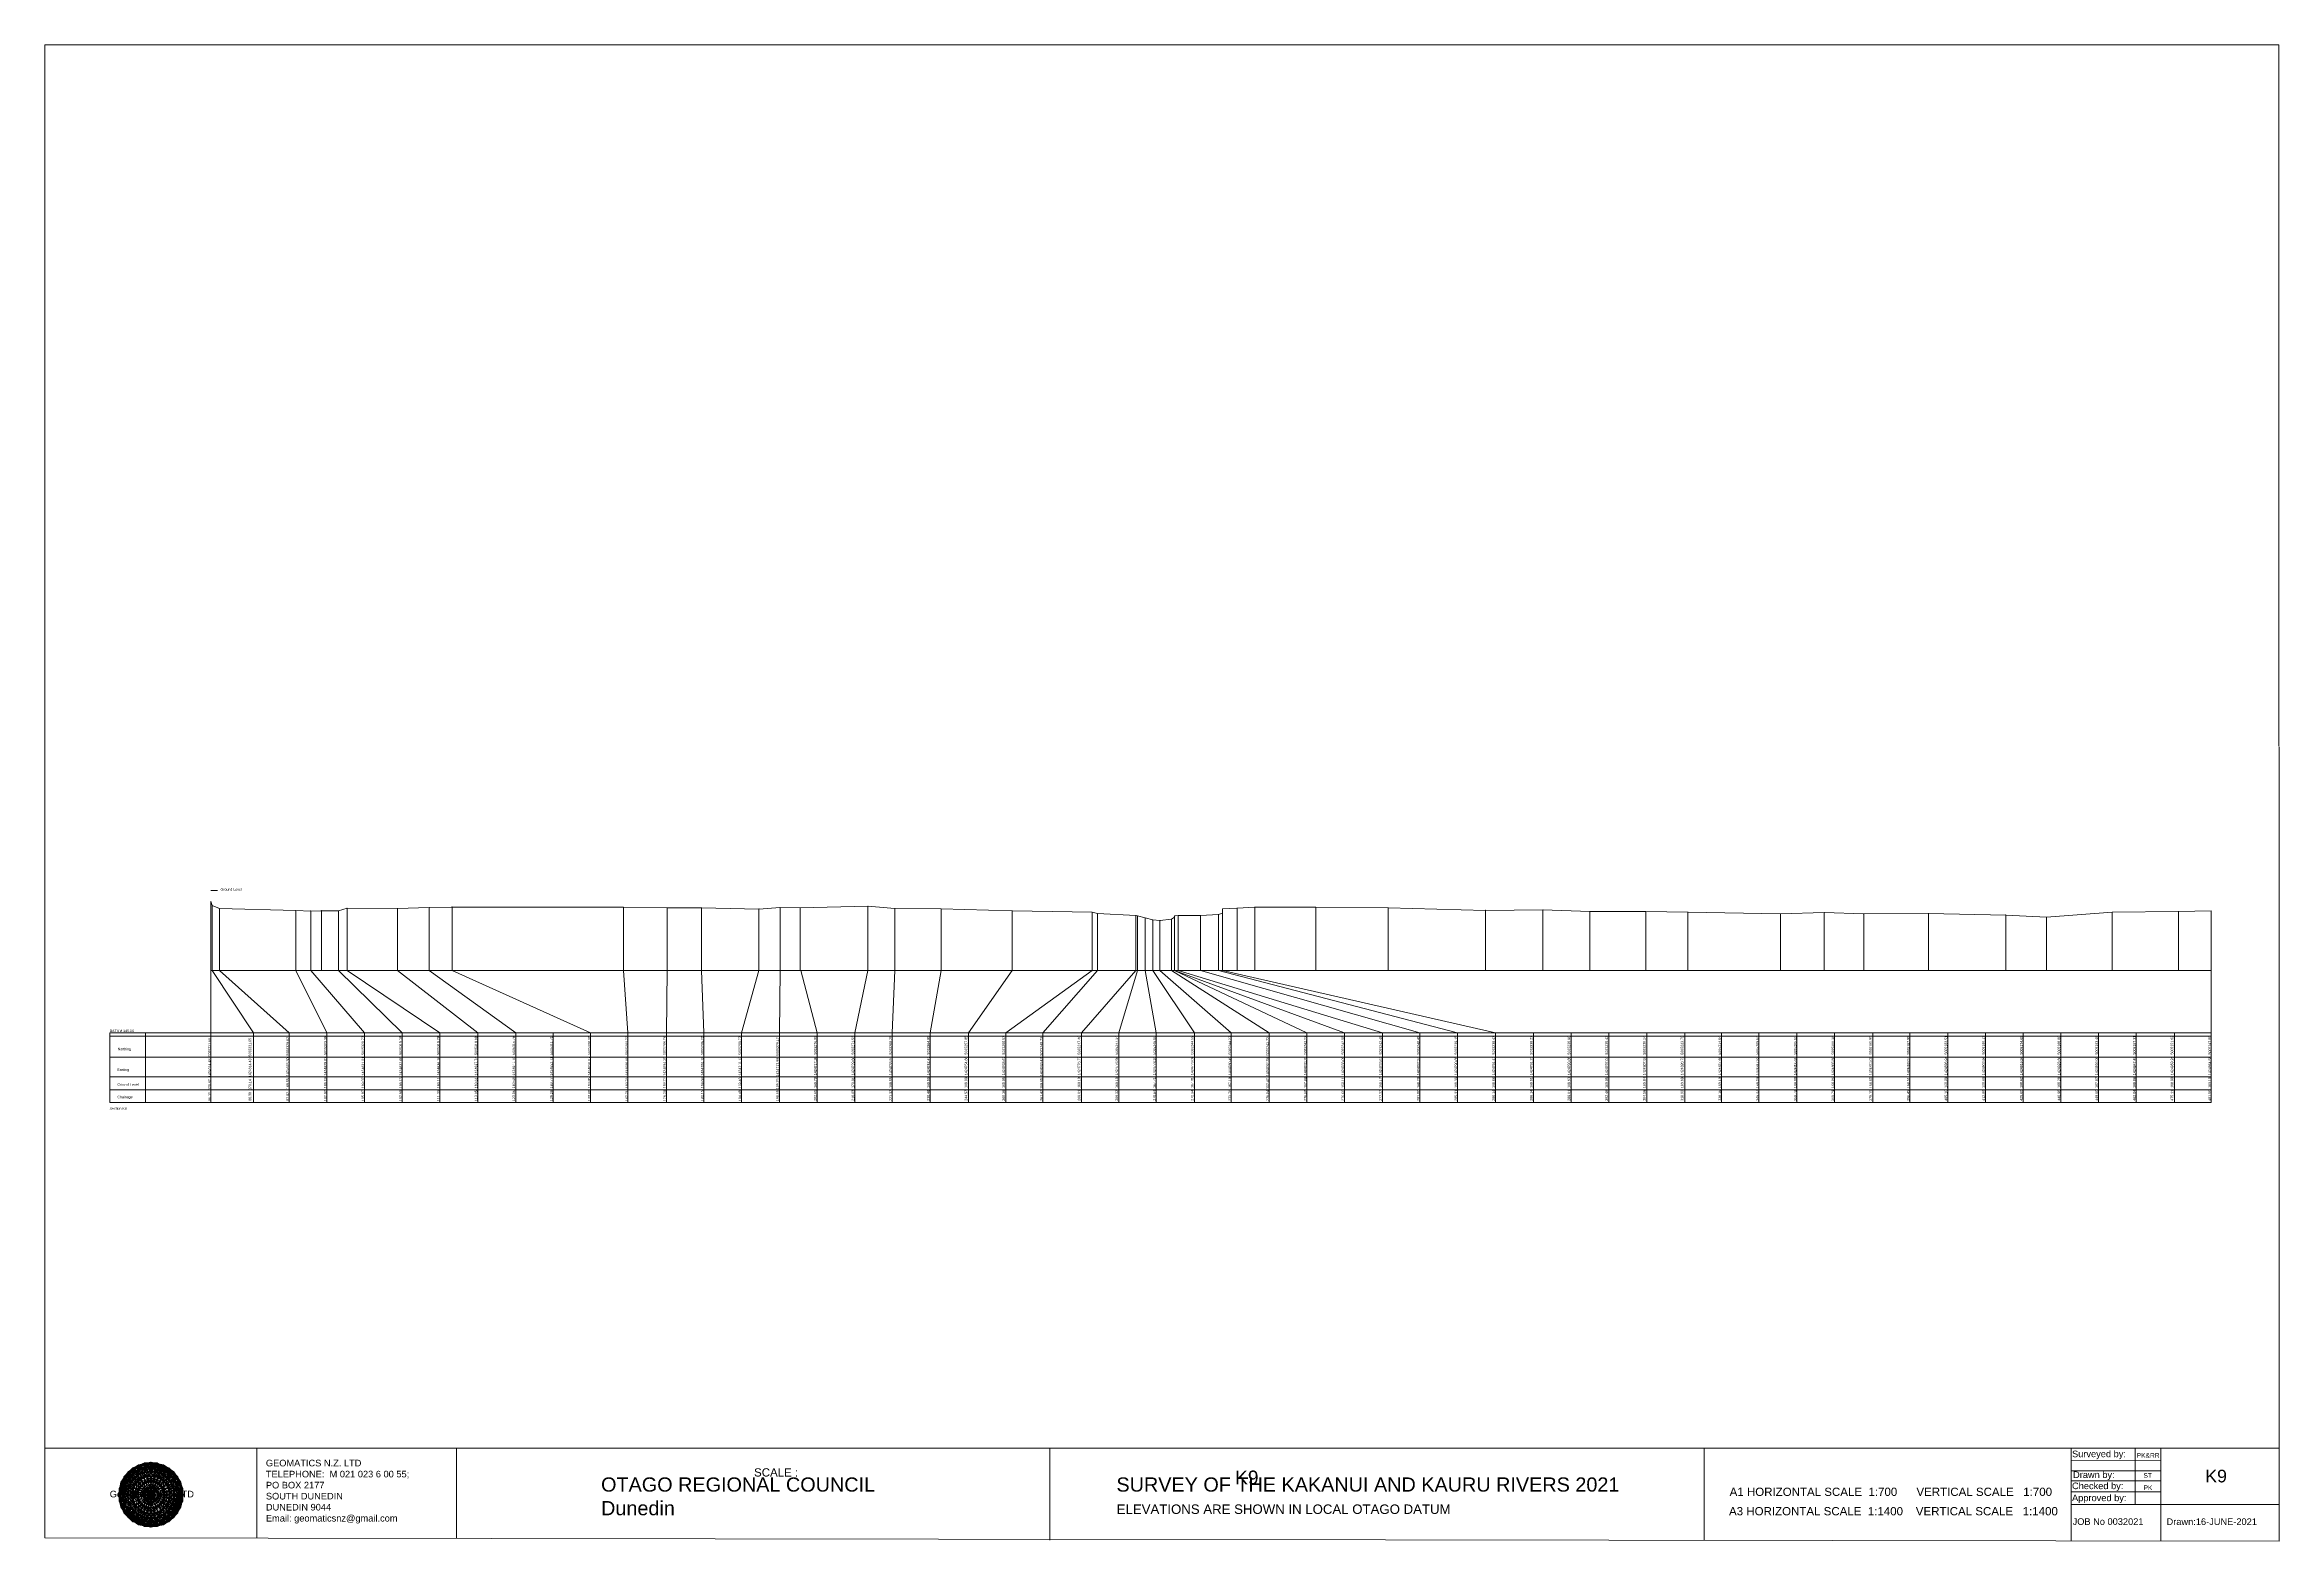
# Model space of a CAD drawing. Header units: millimetres. Extents: x -13804604 to 13046302109, y -19137686871 to 1424964600.
# Drawn here: x -6427989 to -5986216, y 44510 to 340294 of the extents above; entities that cross this region are included whole.
import ezdxf

# ---------------------------------------------------------------- set-up
doc = ezdxf.new("R2010")
doc.units = ezdxf.units.MM
doc.header["$PDMODE"] = 35
doc.header["$PDSIZE"] = 20
doc.layers.get('0').update_dxf_attribs({"lineweight": 0})
doc.layers.add('Datum revision K8-21', color=7, linetype='Continuous', lineweight=0)
doc.layers.add('geo', color=7, linetype='Continuous', lineweight=0)
doc.styles.get("Standard").update_dxf_attribs({"font": 'arial.ttf'})

# ---------------------------------------------------------------- blocks, each defined once
blk = doc.blocks.new('Geomatics_Circle_SPT')
at = {"layer": 'geo', "color": 2, "linetype": 'Continuous', "lineweight": 0}
for p, q in [((0, 25.2), (-25.2, 0)), ((-24.7, 4.9), (-4.9, 24.7)), ((-24.7, -4.9), (4.9, 24.7)), ((-9.7, 23.3), (-23.3, 9.6)), ((9.7, 23.3), (-23.3, -9.7)), ((-21, 14), (-14, 21)), ((-21, -14), (14, 21)), ((0, 0), (-17.8, 17.8)), ((-14, 21), (21, -14)), ((23.3, -9.7), (-9.7, 23.3)), ((-4.9, 24.7), (24.7, -4.9)), ((25.2, 0), (0, 25.2)), ((0, 0), (17.8, 17.8)), ((4.9, 24.7), (24.7, 4.9)), ((23.3, 9.7), (9.7, 23.3)), ((14, 21), (21, 14)), ((17.8, 18.1), (17.8, 18.1)), ((4.9, -24.7), (-24.7, 4.9)), ((-24.7, 0), (0, -24.7)), ((-23.3, 9.7), (9.7, -23.3)), ((14, -21), (-21, 14)), ((0, 0), (-17.8, -17.8)), ((21, 14), (-14, -21)), ((-9.7, -23.3), (23.3, 9.7)), ((24.7, 4.9), (-4.9, -24.7)), ((0, 0), (17.8, -17.8)), ((0, -24.8), (25.2, 0)), ((-4.9, -24.7), (-24.7, -4.9)), ((-23.3, -9.7), (-9.7, -23.3)), ((-14, -21), (-21, -14)), ((24.7, -4.9), (4.9, -24.7)), ((9.7, -23.3), (23.3, -9.7)), ((21, -14), (14, -21)), ((-17.8, -17.8), (-17.8, -17.8)), ((4.9, -24.7), (4.9, -24.7)), ((18.1, -17.8), (18.1, -17.8))]:
    blk.add_line(p, q, dxfattribs=at)
at = {"layer": 'geo', "color": 1, "linetype": 'Continuous', "lineweight": 0}
for p, q in [((-25.2, 0), (9.7, 23.3)), ((-25.2, 0), (-9.6, 23.3)), ((-4.9, 24.8), (-24.7, -4.9)), ((4.9, 24.7), (-24.7, 4.9)), ((14, 21), (-24.7, -4.9)), ((-14, 21), (-24.7, 4.9)), ((-23.3, 9.7), (0, 25.2)), ((-23.3, -9.6), (0, 25.2)), ((-23.3, -9.6), (17.8, 17.8)), ((-23.3, 9.7), (-17.8, 17.9)), ((-23.3, -9.6), (-17.8, 17.9)), ((-23.3, 9.7), (17.8, 17.8)), ((4.9, 24.8), (-21, -14)), ((-4.9, 24.7), (-21, 14)), ((14, 21), (-21, 14)), ((-14, 21), (-21, -14)), ((-17.9, 17.6), (-17.9, 17.6)), ((-17.8, 17.8), (9.7, 23.3)), ((-17.8, 17.8), (-9.6, 23.3)), ((-17.8, -17.8), (9.7, 23.3)), ((-17.8, -17.8), (-9.7, 23.3)), ((-9.7, -23.3), (-17.8, 17.8)), ((-17.8, 17.8), (9.7, -23.3)), ((-17.8, 17.8), (23.3, -9.6)), ((-17.8, 17.8), (23.3, 9.7)), ((4.9, 24.7), (-14, 21)), ((-4.9, 24.7), (-14, -20.9)), ((0, 0), (-14, 21)), ((-14, 21), (-4.9, -24.7)), ((-14, 21), (-14, 21)), ((24.7, -4.9), (-14, 21)), ((21, 14), (-14, 21)), ((-9.8, 23.1), (-9.8, 23.1)), ((-9.7, 23.3), (0, 25.2)), ((-9.7, 23.3), (0, -25.2)), ((-9.7, -23.3), (0, 25.2)), ((-9.6, 23.3), (17.8, -17.8)), ((-9.6, 23.3), (25.2, 0)), ((-9.6, 23.3), (17.8, 17.8)), ((-9.6, -23.3), (17.8, 17.9)), ((0, 0), (-4.9, 24.7)), ((-4.9, 24.7), (-4.9, 24.7)), ((21, -14), (-4.9, 24.7)), ((24.8, 4.9), (-4.9, 24.7)), ((14, 21), (-4.9, 24.7)), ((-0.2, 25.1), (-0.2, 25.1)), ((0, 25.2), (9.7, -23.3)), ((0, 25.2), (23.3, -9.7)), ((0, 25.2), (23.3, 9.7)), ((0, 25.2), (9.7, 23.3)), ((0, 0), (4.9, 24.7)), ((0, -25.2), (9.7, 23.3)), ((0, 0), (14, 21)), ((21, 14), (4.9, 24.8)), ((14, -21), (4.9, 24.7)), ((24.7, -4.9), (4.9, 24.7)), ((4.9, 24.7), (4.9, 24.7)), ((4.9, -24.7), (14, 21)), ((9.4, 23.3), (9.4, 23.3)), ((9.7, 23.3), (17.8, -17.8)), ((9.7, 23.3), (25.2, 0)), ((9.7, 23.3), (17.8, 17.9)), ((17.8, 17.8), (9.7, -23.3)), ((21, -14), (14, 21)), ((24.7, 4.9), (14, 21)), ((14, 21), (14, 21)), ((17.6, 17.9), (17.6, 17.9)), ((17.8, 17.8), (23.3, -9.7)), ((17.8, 17.8), (23.3, 9.7)), ((-25.2, 0), (23.3, 9.7)), ((-25.2, 0), (-23.3, 9.7)), ((-23.3, -9.7), (-25.2, 0)), ((-9.6, -23.3), (-25.2, 0)), ((9.7, -23.3), (-25.2, 0)), ((21, 14), (-24.7, 4.9)), ((-21, 14), (-24.7, -4.9)), ((0, 0), (-24.7, 4.9)), ((-24.7, 4.9), (-21, -14)), ((-24.7, 4.9), (-4.9, -24.7)), ((-24.7, 4.9), (14, -21)), ((-24.7, 4.9), (-24.7, 4.9)), ((0, 0), (-24.7, -4.9)), ((-17.8, -17.8), (-23.3, 9.7)), ((0, -25.2), (-23.3, 9.7)), ((-23.3, 9.7), (17.8, -17.8)), ((-23.3, 9.7), (25.2, 0)), ((-23.3, 9.4), (-23.3, 9.4)), ((-23.3, -9.7), (25.2, 0)), ((0, 0), (-21, 14)), ((-21, 14), (-14, -21)), ((-21, 14), (4.9, -24.7)), ((-21, 14), (-21, 14)), ((24.7, 4.9), (-21, 14)), ((0, 0), (-21, -14)), ((-17.8, -17.8), (23.3, 9.7)), ((-14, -21), (24.7, 4.9)), ((0, 0), (-14, -21)), ((25.2, 0), (-9.6, -23.3)), ((-4.9, -24.7), (21, 14)), ((0, 0), (-4.9, -24.7)), ((0, 0), (21, 14)), ((23.3, 9.7), (0, -25.2)), ((0, 0), (24.8, 4.9)), ((0, 0), (4.9, -24.7)), ((0, 0), (14, -21)), ((0, 0), (21, -14)), ((0, 0), (24.8, -4.9)), ((4.9, -24.7), (24.7, 4.9)), ((25.2, 0), (9.7, -23.3)), ((14, -21), (21, 14)), ((23.3, 9.7), (17.8, -17.8)), ((24.7, -4.9), (21, 14)), ((21, 14), (21, 14)), ((21, -14), (24.7, 4.9)), ((23.1, 9.8), (23.1, 9.8)), ((23.3, 9.7), (25.2, 0)), ((25.2, 0), (23.3, -9.6)), ((24.7, 4.9), (24.7, 4.9)), ((25.1, 0.2), (25.1, 0.2)), ((-25.2, 0), (23.3, -9.7)), ((-25.1, -0.2), (-25.1, -0.2)), ((-24.7, -4.9), (-24.7, -4.9)), ((-24.7, -4.9), (-14, -21)), ((-24.7, -4.9), (4.9, -24.7)), ((-24.7, -4.9), (21, -14)), ((-17.8, -17.8), (-23.3, -9.7)), ((0, -25.2), (-23.3, -9.6)), ((17.8, -17.8), (-23.3, -9.6)), ((-23.1, -9.8), (-23.1, -9.8)), ((-21, -14), (24.7, -4.9)), ((-21, -14), (-21, -14)), ((-21, -14), (-4.9, -24.7)), ((-21, -14), (14, -21)), ((23.3, -9.7), (-17.8, -17.8)), ((-14, -21), (21, -14)), ((-4.9, -24.7), (24.7, -4.9)), ((23.3, -9.6), (0, -25.2)), ((4.9, -24.7), (21, -14)), ((14, -21), (24.7, -4.9)), ((23.3, -9.6), (17.8, -17.8)), ((21, -14), (21, -14)), ((23.3, -9.4), (23.3, -9.4)), ((24.7, -4.9), (24.7, -4.9)), ((-9.6, -23.3), (-17.8, -17.8)), ((9.7, -23.3), (-17.8, -17.8)), ((-17.6, -17.9), (-17.6, -17.9)), ((-14, -21), (-14, -21)), ((-14, -21), (4.9, -24.7)), ((17.8, -17.8), (-9.7, -23.3)), ((0, -25.2), (-9.7, -23.3)), ((-9.4, -23.3), (-9.4, -23.3)), ((-4.9, -24.7), (14, -21)), ((-4.9, -24.7), (-4.9, -24.7)), ((9.7, -23.3), (0, -25.2)), ((0.2, -25.1), (0.2, -25.1)), ((4.9, -24.7), (4.9, -24.7)), ((17.8, -17.8), (9.7, -23.3)), ((9.8, -23.1), (9.8, -23.1)), ((14, -21), (14, -21)), ((17.9, -17.6), (17.9, -17.6))]:
    blk.add_line(p, q, dxfattribs=at)
at = {"layer": 'geo', "color": 114, "linetype": 'Continuous', "lineweight": 0}
for p, q in [((17.9, 17.8), (-25.2, 0)), ((-24.7, 4.9), (14, 21)), ((9.7, 23.3), (-23.3, 9.7)), ((-20.9, 14), (4.9, 24.7)), ((0, 25.2), (-17.8, 17.8)), ((-17.8, 17.8), (0, -25.2)), ((-14, 21), (-4.9, 24.7)), ((4.9, -24.7), (-14, 21)), ((0, 0), (-9.7, 23.3)), ((-4.9, 24.7), (14, -21)), ((17.8, -17.8), (0, 25.2)), ((0, 0), (9.7, 23.3)), ((4.9, 24.7), (21, -14)), ((23.3, -9.7), (9.7, 23.3)), ((14, 21), (24.7, -4.9)), ((25.2, 0), (17.8, 17.8)), ((-24.7, -4.9), (21, 14)), ((-14, -21), (-24.7, 4.9)), ((0, 0), (-23.3, 9.7)), ((-23.3, 9.7), (-9.7, -23.3)), ((0, 0), (-23.3, -9.7)), ((-4.9, -24.7), (-21, 14)), ((24.8, 4.9), (-20.9, -14)), ((0, 0), (-9.7, -23.3)), ((0, 0), (23.3, 9.7)), ((0, 0), (9.7, -23.3)), ((0, 0), (23.3, -9.7)), ((21, 14), (24.7, 4.9)), ((-25.2, 0), (-17.8, -17.8)), ((-21, -14), (-24.7, -4.9)), ((-17.8, -17.8), (25.2, 0)), ((24.8, -4.9), (-14, -21)), ((-9.6, -23.3), (23.3, -9.7)), ((21, -14), (-4.9, -24.8)), ((0, -25.2), (17.9, -17.8)), ((14, -21), (4.9, -24.8))]:
    blk.add_line(p, q, dxfattribs=at)
at = {"layer": 'geo', "color": 250, "linetype": 'Continuous', "lineweight": 0}
for p, q in [((-17.8, 17.8), (17.8, 17.8)), ((-17.8, -17.8), (-17.8, 17.8)), ((-14, 21), (-14, 21)), ((14, 21), (-14, 21)), ((-14, 20.9), (-14, -21)), ((-9.7, 23.3), (9.7, 23.3)), ((-9.7, -23.3), (-9.7, 23.3)), ((-4.9, 24.7), (4.9, 24.7)), ((-4.9, 24.7), (-4.9, -24.7)), ((0, 0), (0, 25.2)), ((4.9, 24.7), (4.9, -24.7)), ((9.7, -23.3), (9.7, 23.3)), ((14, 21), (14, -21)), ((17.8, -17.8), (17.8, 17.8)), ((0, 0), (-25.2, 0)), ((24.7, 4.9), (-24.7, 4.9)), ((-24.7, 4.9), (-24.7, -4.9)), ((-23.3, 9.7), (23.3, 9.7)), ((-23.3, 9.7), (-23.3, 9.7)), ((-23.3, -9.7), (-23.3, 9.7)), ((21, 14), (-21, 14)), ((-21, 14), (-21, -14)), ((0, 0), (0, -25.2)), ((0, 0), (25.2, 0)), ((21, 14), (21, 14)), ((21, -14), (21, 14)), ((23.3, 9.7), (23.3, -9.7)), ((24.7, 4.9), (24.7, 4.9)), ((24.7, -4.9), (24.7, 4.9)), ((-24.7, -4.9), (24.7, -4.9)), ((23.3, -9.7), (-23.3, -9.7)), ((-21, -14), (21, -14)), ((17.8, -17.8), (-17.8, -17.8)), ((-14, -21), (14, -21)), ((9.7, -23.3), (-9.7, -23.3)), ((-4.9, -24.7), (4.9, -24.7))]:
    blk.add_line(p, q, dxfattribs=at)
blk = doc.blocks.new('GeomaticsNZ TITLE BLOCK')
at = {"color": 7, "linetype": 'Continuous', "lineweight": 0}
for p, q in [((0, 94.9), (0, 1579.2)), ((0, 1579.2), (2363.4, 1579.2)), ((2363.4, 1579.2), (2364, 94.9)), ((2364, 94.9), (0, 94.9)), ((0, 94.9), (0, 0)), ((15.9, 94.9), (2364, 94.9)), ((224.3, 95.2), (224.3, -0.3)), ((2364, 94.9), (382.6, 94.9)), ((435.8, 95.2), (435.8, -0.7)), ((1063.4, 94.9), (1063.4, -2.4)), ((1755.4, 94.9), (1755.4, -2.6)), ((2143.9, 94.9), (2143.7, -3)), ((2211.5, 94.9), (2211.5, 36.1)), ((2238.6, 94.8), (2238.6, -3.2)), ((2364, -3.5), (2364, 94.9)), ((2143.9, 81.9), (2238.6, 81.7)), ((2143.9, 71), (2238.6, 71)), ((2143.6, 60.4), (2238.6, 60.4)), ((2143.8, 48.6), (2238.6, 48.6)), ((2143.8, 35.4), (2364, 35.3)), ((0, 0), (2364, -3.5))]:
    blk.add_line(p, q, dxfattribs=at)
at = {"color": 7, "linetype": 'Continuous', "lineweight": 0, "xscale": 1.36, "yscale": 1.36, "zscale": 1.36}
blk.add_blockref('Geomatics_Circle_SPT', (112.4, 45.7), dxfattribs=at)
at = {"color": 7, "linetype": 'Continuous', "lineweight": 0}
for s, p in [('PK&RR', (2213.2, 84.8)), ('ST', (2220.3, 63.6)), ('PK', (2220.4, 50.6))]:
    blk.add_text(s, height=5, dxfattribs=at).set_placement(p)
at = {"color": 7, "linetype": 'Continuous', "lineweight": 0, "attachment_point": 1}
for s, width, heights, insert, char_height in [('{\\C256;GEOMATICS N.Z. LTD                   \\PTELEPHONE:  M 021 023 6 00 55;\\PPO BOX 2177\\PSOUTH DUNEDIN\\PDUNEDIN 9044\\PEmail: geomaticsnz@gmail.com}', 3535.727, [94.7], (234, 82.7), 7), ('{\\C256;Surveyed by:}', 3535.727, [0], (2144.7, 92.4), 7), ('{\\C256;Geomatics N.Z. LTD                   }', 125.079, [15.8], (68.8, 49.9), 7), ('{\\C256;OTAGO REGIONAL COUNCIL\\PDunedin}', 3535.727, [0], (588.6, 64), 15), ('{\\C256;SURVEY OF THE KAKANUI AND KAURU RIVERS 2021}', 3535.727, [0], (1133.8, 64), 15), ('{\\C256;Checked by:}', 3535.727, [0], (2144.7, 58.6), 7), ('{\\C256;Drawn by:}', 3535.727, [0], (2145.8, 70.4), 7), ('{\\C256;ELEVATIONS ARE SHOWN IN LOCAL OTAGO DATUM}', 3535.727, [0], (1134.1, 35.4), 10), ('{\\C256;Approved by:}', 3535.727, [0], (2144.7, 45.9), 7), ('{\\C256;JOB No 0032021}', 3535.727, [0], (2145.3, 20.8), 7), ('{\\C256;Drawn:16-JUNE-2021}', 3535.727, [0], (2244.7, 20.7), 7)]:
    blk.add_mtext_dynamic_manual_height_columns(s, width=width, gutter_width=159, heights=heights, dxfattribs=dict(at, insert=insert, char_height=char_height))

msp = doc.modelspace()

# ---------------------------------------------------------------- linework, layer by layer
at = {"color": 1, "linetype": 'Continuous', "lineweight": 0}
msp.add_line((-6395112.872, 173117.849), (-6393820.906, 173117.849), dxfattribs=at)
at = {"linetype": 'Continuous', "lineweight": 0}
for p, q in [((-6395112.872, 170969), (-6395112.872, 131248.305)), ((-6378351.065, 169190), (-6378351.065, 157344.429)), ((-6375398.203, 169070), (-6375398.203, 157344.429)), ((-6373287.564, 169131), (-6373287.564, 157344.429)), ((-6369936.024, 169111), (-6369936.024, 157344.429)), ((-6368211.969, 169611), (-6368211.969, 157344.429)), ((-6358215.994, 169581), (-6358215.994, 157344.429)), ((-6351991.805, 169772), (-6351991.805, 157344.429)), ((-6347464.316, 169862), (-6347464.316, 157344.429)), ((-6313554.477, 169764), (-6313554.477, 157344.429)), ((-6304922.534, 169724), (-6304922.534, 157344.429)), ((-6298112.956, 169675), (-6298112.956, 157344.429)), ((-6286783.622, 169475), (-6286783.622, 157344.429)), ((-6282612.231, 169745), (-6282612.231, 157344.429)), ((-6278616.248, 169696), (-6278616.248, 157344.429)), ((-6265237.583, 170006), (-6265237.583, 157344.429)), ((-6259900.39, 169547), (-6259900.39, 157344.429)), ((-6250783.216, 169497), (-6250783.216, 157344.429)), ((-6236693.05, 169131), (-6236693.05, 157344.429)), ((-6220904.499, 168849), (-6220904.499, 157344.429)), ((-6219842.191, 168599), (-6219842.191, 157344.429)), ((-6212254.397, 168179), (-6212254.397, 157344.429)), ((-6211948.495, 168099), (-6211948.495, 157344.429)), ((-6204645.375, 167880), (-6204645.375, 157344.429)), ((-6204609.118, 168110), (-6204609.118, 157344.429)), ((-6203899.132, 168170), (-6203899.132, 157344.429)), ((-6199466.98, 168200), (-6199466.98, 157344.429)), ((-6195957.411, 168390), (-6195957.411, 157344.429)), ((-6195128.88, 168660), (-6195128.88, 157344.429)), ((-6195124.962, 169510), (-6195124.962, 157344.429)), ((-6192257.017, 169630), (-6192257.017, 157344.429)), ((-6188775.526, 169850), (-6188775.526, 157344.429)), ((-6176701.964, 169841), (-6176701.964, 157344.429)), ((-6162369.842, 169692), (-6162369.842, 157344.429)), ((-6143118.993, 169131), (-6143118.993, 157344.429)), ((-6131798.143, 169293), (-6131798.143, 157344.429)), ((-6122532.968, 169004), (-6122532.968, 157344.429)), ((-6111481.596, 168955), (-6111481.596, 157344.429)), ((-6103115.243, 168825), (-6103115.243, 157344.429)), ((-6084821.783, 168506), (-6084821.783, 157344.429)), ((-6076162.672, 168796), (-6076162.672, 157344.429)), ((-6068375.231, 168497), (-6068375.231, 157344.429)), ((-6055573.686, 168618), (-6055573.686, 157344.429)), ((-6040310.736, 168278), (-6040310.736, 157344.429)), ((-6019226.518, 168859), (-6019226.518, 157344.429)), ((-6006159.025, 168980), (-6006159.025, 157344.429)), ((-5999675.784, 169101), (-5999675.784, 131248.305)), ((-6210429.639, 167709), (-6210429.639, 157344.429)), ((-6208929.705, 167309), (-6208929.705, 157344.429)), ((-6207510.979, 167189), (-6207510.979, 157344.429)), ((-6205225.463, 167470), (-6205225.463, 157344.429)), ((-6032267.289, 167869), (-6032267.289, 157344.429)), ((-6395112.872, 157344.429), (-5999675.784, 157344.429)), ((-6386683.804, 131248.305), (-6386683.804, 145000)), ((-6379645.643, 131248.305), (-6379645.643, 145000)), ((-6372221.051, 131248.305), (-6372221.051, 145000)), ((-6364738.729, 131248.305), (-6364738.729, 145000)), ((-6357289.673, 131248.305), (-6357289.673, 145000)), ((-6349884.971, 131248.305), (-6349884.971, 145000)), ((-6342367.236, 131248.305), (-6342367.236, 145000)), ((-6334858.857, 131248.305), (-6334858.857, 145000)), ((-6327450.967, 131248.305), (-6327450.967, 145000)), ((-6320066.986, 131248.305), (-6320066.986, 145000)), ((-6312673.649, 131248.305), (-6312673.649, 145000)), ((-6305091.532, 131248.305), (-6305091.532, 145000)), ((-6297687.106, 131248.305), (-6297687.106, 145000)), ((-6290243.248, 131248.305), (-6290243.248, 145000)), ((-6282710.475, 131248.305), (-6282710.475, 145000)), ((-6275277.011, 131248.305), (-6275277.011, 145000)), ((-6267856.855, 131248.305), (-6267856.855, 145000)), ((-6260447.232, 131248.305), (-6260447.232, 145000)), ((-6252964.287, 131248.305), (-6252964.287, 145000)), ((-6245323.886, 131248.305), (-6245323.886, 145000)), ((-6237958.894, 131248.305), (-6237958.894, 145000)), ((-6230678.52, 131248.305), (-6230678.52, 145000)), ((-6223011.161, 131248.305), (-6223011.161, 145000)), ((-6215663.98, 131248.305), (-6215663.98, 145000)), ((-6208257.198, 131248.305), (-6208257.198, 145000)), ((-6200701.555, 131248.305), (-6200701.555, 145000)), ((-6193412.726, 131248.305), (-6193412.726, 145000)), ((-6185884.388, 131248.305), (-6185884.388, 145000)), ((-6178449.539, 131248.305), (-6178449.539, 145000)), ((-6171032.432, 131248.305), (-6171032.432, 145000)), ((-6163518.162, 131248.305), (-6163518.162, 145000)), ((-6156117.34, 131248.305), (-6156117.34, 145000)), ((-6148689.214, 131248.305), (-6148689.214, 145000)), ((-6141151.104, 131248.305), (-6141151.104, 145000)), ((-6133679.871, 131248.305), (-6133679.871, 145000)), ((-6126238.577, 131248.305), (-6126238.577, 145000)), ((-6118797.213, 131248.305), (-6118797.213, 145000)), ((-6111266.241, 131248.305), (-6111266.241, 145000)), ((-6103735.27, 131248.305), (-6103735.27, 145000)), ((-6096503.2, 131248.305), (-6096503.2, 145000)), ((-6089092.884, 131248.305), (-6089092.884, 145000)), ((-6081577.367, 131248.305), (-6081577.367, 145000)), ((-6074131.291, 131248.305), (-6074131.291, 145000)), ((-6066578.489, 131248.305), (-6066578.489, 145000)), ((-6059235.535, 131248.305), (-6059235.535, 145000)), ((-6051718.701, 131248.305), (-6051718.701, 145000)), ((-6044289.812, 131248.305), (-6044289.812, 145000)), ((-6036842.211, 131248.305), (-6036842.211, 145000)), ((-6029375.829, 131248.305), (-6029375.829, 145000)), ((-6021932.733, 131248.305), (-6021932.733, 145000)), ((-6014513.2, 131248.305), (-6014513.2, 145000)), ((-6006943.488, 131248.305), (-6006943.488, 145000))]:
    msp.add_line(p, q, dxfattribs=at)
at = {"color": 32, "true_color": 0xcd6928}
msp.add_line((-6286783.622, 157344.429), (-6290243.248, 145000), dxfattribs=at)
at = {"color": 7, "linetype": 'Continuous', "lineweight": 0}
for p, q in [((-6415083.431, 145000), (-6415083.431, 131248.305)), ((-6415083.431, 144313.324), (-5999675.784, 144313.324)), ((-6408070.281, 145000), (-6408070.281, 131248.305)), ((-6415083.431, 140210.642), (-5999675.784, 140210.642)), ((-6415083.431, 136298.958), (-5999675.784, 136298.958)), ((-6415083.431, 133759.229), (-5999675.784, 133759.229)), ((-6415083.431, 131248.305), (-5999675.784, 131248.305))]:
    msp.add_line(p, q, dxfattribs=at)
msp.add_line((-6415083.431, 145000), (-5999675.784, 145000))
at = {"color": 1, "linetype": 'Continuous', "lineweight": 0}
msp.add_lwpolyline([(-6395112.872, 170969), (-6394878.435, 170139), (-6393443.714, 169550), (-6378351.065, 169190), (-6375398.203, 169070), (-6373287.564, 169131), (-6369936.024, 169111), (-6368211.969, 169611), (-6358215.994, 169581), (-6351991.805, 169772), (-6347464.316, 169862), (-6313554.477, 169862), (-6304922.534, 169724), (-6298112.956, 169675), (-6286783.622, 169475), (-6282612.231, 169745), (-6278616.248, 169696), (-6265237.583, 170006), (-6259900.39, 169547), (-6250783.216, 169497), (-6236693.05, 169088), (-6220904.499, 168849), (-6219842.191, 168599), (-6212254.397, 168179), (-6211948.495, 168099), (-6210429.639, 167709), (-6208929.705, 167309), (-6207510.979, 167189), (-6205225.463, 167470), (-6204645.375, 167880), (-6204609.118, 168110), (-6203899.132, 168170), (-6199466.98, 168200), (-6195957.411, 168390), (-6195128.88, 168660), (-6195124.962, 169510), (-6192257.017, 169630), (-6188775.526, 169850), (-6176701.964, 169841), (-6162369.842, 169692), (-6143118.993, 169193), (-6131798.143, 169293), (-6122532.968, 169004), (-6111481.596, 168955), (-6103115.243, 168825), (-6084821.783, 168506), (-6076162.672, 168796), (-6068375.231, 168497), (-6055573.686, 168618), (-6040310.736, 168278), (-6032267.289, 167869), (-6019226.518, 168859), (-6006159.025, 168980), (-5999675.784, 169101)], dxfattribs=at)
for points in [[(-6394878.435, 170139), (-6394878.435, 157344.429), (-6386683.804, 145000)], [(-6393443.714, 169550), (-6393443.714, 157344.429), (-6379645.643, 145000)]]:
    msp.add_lwpolyline(points)
at = {"color": 32, "true_color": 0xcd6928}
msp.add_lwpolyline([(-6320066.986, 145000), (-6347464.316, 157344.429), (-6347464.316, 169862)], dxfattribs=at)
at = {"linetype": 'Continuous', "lineweight": 0}
for p in [(-6395112.872, 170969), (-6394878.435, 170139), (-6393443.714, 169550), (-6378351.065, 169190), (-6375398.203, 169070), (-6373287.564, 169131), (-6369936.024, 169111), (-6368211.969, 169611), (-6358215.994, 169581), (-6351991.805, 169772), (-6313554.477, 169764), (-6304922.534, 169724), (-6298112.956, 169675), (-6286783.622, 169475), (-6282612.231, 169745), (-6278616.248, 169696), (-6265237.583, 170006), (-6259900.39, 169547), (-6250783.216, 169497), (-6236693.05, 169088), (-6220904.499, 168849), (-6219842.191, 168599), (-6212254.397, 168179), (-6211948.495, 168099), (-6204645.375, 167880), (-6204609.118, 168110), (-6203899.132, 168170), (-6199466.98, 168200), (-6195957.411, 168390), (-6195128.88, 168660), (-6195124.962, 169510), (-6192257.017, 169630), (-6188775.526, 169850), (-6176701.964, 169841), (-6162369.842, 169692), (-6143118.993, 169193), (-6131798.143, 169293), (-6122532.968, 169004), (-6111481.596, 168955), (-6103115.243, 168825), (-6084821.783, 168506), (-6076162.672, 168796), (-6068375.231, 168497), (-6055573.686, 168618), (-6040310.736, 168278), (-6032267.289, 167869), (-6019226.518, 168859), (-6006159.025, 168980), (-5999675.784, 169101), (-6210429.639, 167709), (-6208929.705, 167309), (-6207510.979, 167189), (-6205225.463, 167470), (-6415083.431, 145000)]:
    msp.add_point(p, dxfattribs=at)
at = {"color": 32, "linetype": 'Continuous', "lineweight": 0, "true_color": 0xcd6928}
msp.add_point((-6347464.316, 169862), dxfattribs=at)
at = {"layer": 'Datum revision K8-21'}
for p, q in [((-6378351.065, 157344.429), (-6372221.051, 145000)), ((-6375398.203, 157344.429), (-6364738.729, 145000)), ((-6369936.024, 157344.429), (-6357289.673, 145000)), ((-6368211.969, 157344.429), (-6349884.971, 145000)), ((-6358215.994, 157344.429), (-6342367.236, 145000)), ((-6351991.805, 157344.429), (-6334858.857, 145000)), ((-6313554.477, 157344.429), (-6312673.649, 145000)), ((-6304922.534, 157344.429), (-6305091.532, 145000)), ((-6298112.956, 157344.429), (-6297687.106, 145000)), ((-6282612.231, 157344.429), (-6282710.475, 145000)), ((-6278508.576, 157344.429), (-6275277.011, 145000)), ((-6265237.583, 157344.429), (-6267856.855, 145000)), ((-6259900.39, 157344.429), (-6260447.232, 145000)), ((-6250783.216, 157344.429), (-6252964.287, 145000)), ((-6236693.05, 157344.429), (-6245323.886, 145000)), ((-6220904.499, 157344.429), (-6237958.894, 145000)), ((-6219842.191, 157344.429), (-6230678.52, 145000)), ((-6212254.397, 157344.429), (-6223011.161, 145000)), ((-6211948.495, 157344.429), (-6215663.98, 145000)), ((-6210429.639, 157344.429), (-6208257.198, 145000)), ((-6208929.705, 157344.429), (-6200701.555, 145000)), ((-6207510.979, 157344.429), (-6193412.726, 145000)), ((-6205225.463, 157344.429), (-6185884.388, 145000)), ((-6204645.375, 157344.429), (-6178449.539, 145000)), ((-6204609.118, 157344.429), (-6171032.432, 145000)), ((-6203899.132, 157344.429), (-6163518.162, 145000)), ((-6199466.98, 157344.429), (-6156117.34, 145000)), ((-6195957.411, 157344.429), (-6148689.214, 145000)), ((-6195128.88, 157344.429), (-6141151.104, 145000))]:
    msp.add_line(p, q, dxfattribs=at)

# ---------------------------------------------------------------- block references
at = {"color": 7, "linetype": 'Continuous', "lineweight": 0, "xscale": 186.8759599228005, "yscale": 186.8759599228005, "zscale": 186.8759599228005}
msp.add_blockref('GeomaticsNZ TITLE BLOCK', (-6427988.712, 45172.44), dxfattribs=at)

# ---------------------------------------------------------------- texts
at = {"color": 7, "linetype": 'Continuous', "lineweight": 0}
for s, height, p in [('Ground Level', 500, (-6393217.731, 173095.646)), ('DATUM 145.00', 500, (-6415154.177, 145146.766)), ('Northing', 500, (-6413557.172, 141560.657)), ('Easting', 500, (-6413629.976, 137481.59)), ('Ground Level', 500, (-6413611.9, 134533.521)), ('Chainage', 500, (-6413609.513, 132077.102)), ('Section K9', 500, (-6415154.189, 129797.682)), ('SCALE :  ', 1629.1211, (-6287750.394, 57310.461)), ('K9', 2715.2018, (-6192656.565, 55769.94)), ('K9', 2500, (-6000844.361, 56150.287)), ('A1 HORIZONTAL SCALE  1:700      VERTICAL SCALE   1:700 ', 1629.12108, (-6094883.612, 53476.526)), ('A3 HORIZONTAL SCALE  1:1400    VERTICAL SCALE   1:1400 ', 1629.12108, (-6095005.883, 49642.591))]:
    msp.add_text(s, height=height, dxfattribs=at).set_placement(p)
at = {"linetype": 'Continuous', "lineweight": 0}
for s, p in [('86.15  170.97  1424614.48  5005331.66', (-6395150.668, 131562.553)), ('86.39  170.14  1424614.43  5005331.05', (-6387160.094, 131562.553)), ('87.82   169.55  1424615.30  5005329.62', (-6379709.363, 131562.553)), ('102.92  169.19  1424629.07  5005323.38', (-6372258.631, 131514.804)), ('105.87  169.07  1424631.01  5005320.73', (-6364807.899, 131514.804)), ('107.98  169.13  1424632.68  5005319.38', (-6357357.168, 131514.804)), ('111.33  169.11  1424636.16  5005318.78', (-6349906.436, 131514.804)), ('113.05  169.61  1424637.74  5005318.08', (-6342455.704, 131514.804)), ('123.05  169.58  1424647.78  5005315.75', (-6335004.972, 131514.804)), ('129.28  169.77  1424652.71  5005311.71', (-6327554.241, 131514.804)), ('133.80  169.86  1424656.07  5005308.36', (-6320103.509, 131514.804)), ('167.71  169.76  1424686.68  5005293.72', (-6312652.777, 131514.804)), ('176.34  169.72  1424694.35  5005289.76', (-6305202.046, 131514.804)), ('183.15  169.68  1424700.19  5005286.23', (-6297751.314, 131514.804)), ('194.48  169.48  1424710.12  5005280.77', (-6290300.582, 131514.804)), ('198.65 169.75  1424713.99  5005279.17', (-6282850.192, 131514.804)), ('202.65  169.70  1424717.36  5005276.99', (-6275399.46, 131570.398)), ('216.03  170.01  1424729.60  5005271.53', (-6267948.728, 131570.398)), ('221.37  169.55  1424733.91  5005268.25', (-6260497.997, 131570.398)), ('230.48  169.50  1424742.47  5005264.95', (-6253047.265, 131570.398)), ('244.57  169.09  1424754.66  5005257.85', (-6245596.533, 131570.398)), ('260.36  168.85  1424768.67  5005250.57', (-6238146.143, 131570.398)), ('261.42 168.60  1424769.43  5005249.73', (-6230695.411, 131570.398)), ('269.01  168.18  1424776.77  5005247.40', (-6223244.679, 131570.398)), ('269.32  168.10  1424776.98  5005247.14', (-6215794.289, 131570.398)), ('270.84  167.71  1424778.10  5005246.00', (-6208343.557, 131570.398)), ('272.34  167.31  1424779.02  5005244.52', (-6200893.166, 131570.398)), ('273.76  167.19  1424780.49  5005244.27', (-6193442.435, 131570.398)), ('276.04 167.47  1424782.78  5005243.72', (-6185991.703, 131570.398)), ('276.62  167.88  1424783.20  5005243.27', (-6178540.971, 131570.398)), ('276.66  168.11  1424783.09  5005242.98', (-6171090.24, 131570.398)), ('277.37  168.17  1424783.63  5005242.48', (-6163639.508, 131570.398)), ('281.80  168.20  1424787.57  5005240.45', (-6156188.776, 131570.398)), ('285.31  168.39  1424790.85  5005239.15', (-6148738.386, 131570.398)), ('286.14  168.66  1424791.43  5005238.47', (-6141287.654, 131570.398)), ('286.14  169.51  1424791.33  5005238.27', (-6133836.922, 131570.398)), ('289.01  169.63  1424793.85  5005236.90', (-6126386.191, 131570.398)), ('292.49  169.85  1424797.01  5005235.43', (-6118935.459, 131570.398)), ('304.56  169.84  1424807.92  5005230.24', (-6111484.727, 131561.53)), ('318.90  169.69  1424820.72  5005223.79', (-6104033.996, 131561.53)), ('338.15  169.19  1424837.66  5005214.64', (-6096583.264, 131561.53)), ('349.47  169.29  1424847.82  5005209.64', (-6089132.532, 131561.53)), ('358.73  169.00  1424855.85  5005205.00', (-6081681.801, 131561.53)), ('369.79  168.96  1424865.80  5005200.18', (-6074231.069, 131561.53)), ('378.15  168.83  1424873.03  5005195.95', (-6066780.337, 131561.53)), ('396.45  168.51  1424889.51  5005187.99', (-6059329.605, 131561.53)), ('405.10  168.80  1424896.94  5005183.51', (-6051878.874, 131581.994)), ('412.89  168.50  1424903.96  5005180.13', (-6044428.142, 131581.994)), ('425.69  168.62  1424915.56  5005174.69', (-6036977.41, 131581.994)), ('440.96  168.28  1424928.66  5005166.80', (-6029527.02, 131581.994)), ('449.00  167.87  1424936.00  5005163.48', (-6022076.629, 131581.994)), ('462.04  168.86  1424947.49  5005157.31', (-6014625.898, 131581.994)), ('475.11  168.98  1424959.26  5005151.62', (-6007175.166, 131581.994)), ('481.59  169.10  1424964.58  5005147.80', (-5999724.775, 131581.994))]:
    msp.add_text(s, height=500, rotation=90, dxfattribs=at).set_placement(p)

doc.saveas('drawing.dxf')
